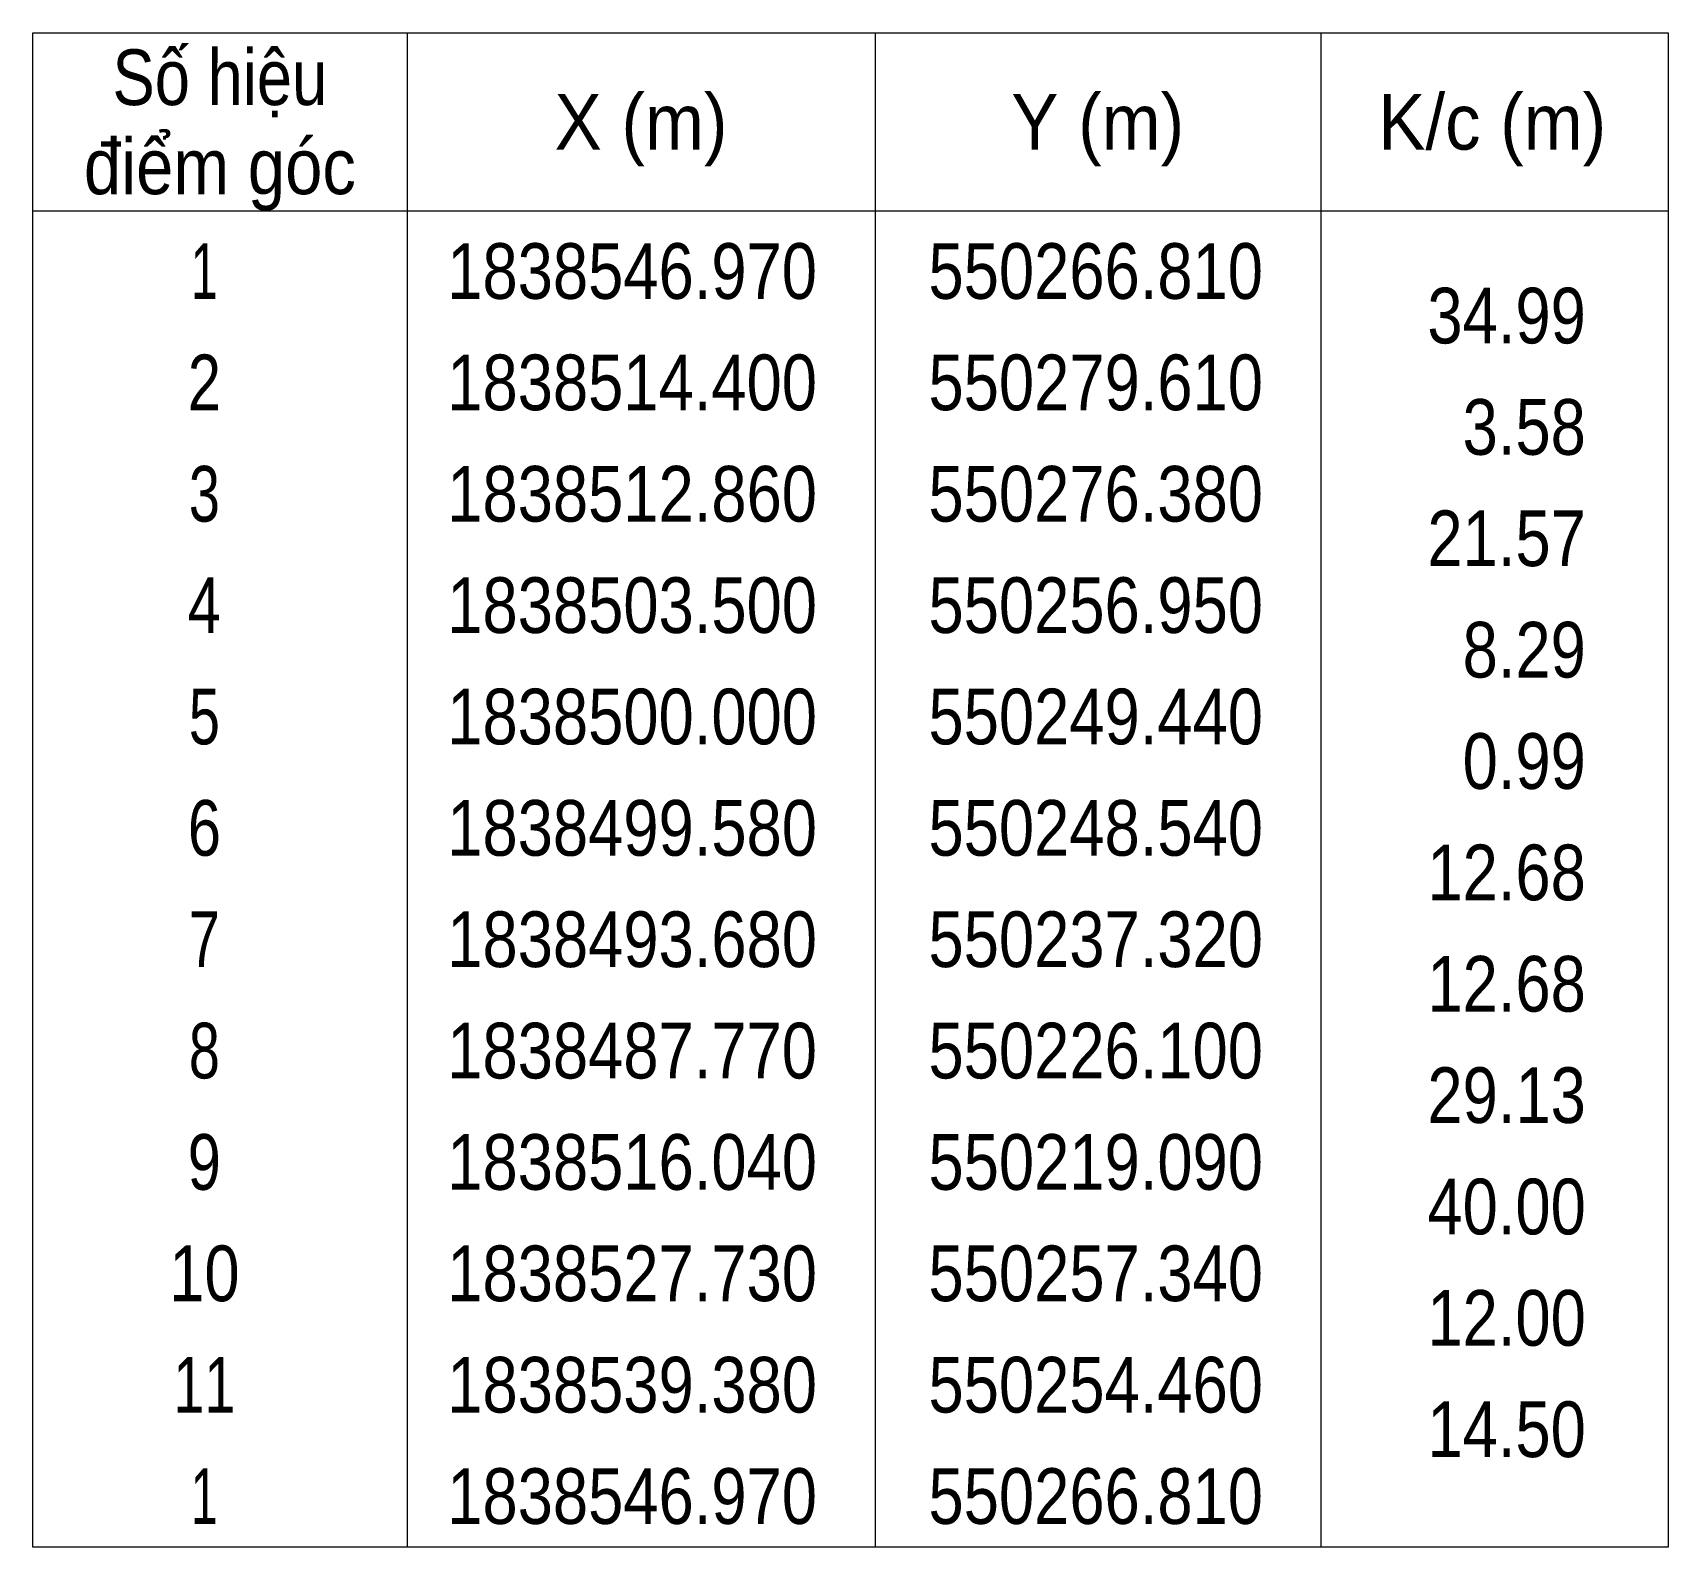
# Model space of a CAD drawing. Header units: metres. Extents: x 549703 to 552124, y 1838306 to 1838612.
# Drawn here: x 551037.2 to 551110.6, y 1838320.3 to 1838388.3 of the extents above; entities that cross this region are included whole.
import ezdxf
from ezdxf.enums import TextEntityAlignment as Align

# ---------------------------------------------------------------- set-up
doc = ezdxf.new("R2010")
doc.units = ezdxf.units.M
doc.layers.add('63', color=7, linetype='Continuous', lineweight=13)

msp = doc.modelspace()

# ---------------------------------------------------------------- texts
at = {"layer": '63'}
for s, width, p in [('Số hiệu', 0.85, (551045.64, 1838385.04)), ('X (m)', 0.95, (551064.54, 1838383.04)), ('Y (m)', 0.95, (551085.035, 1838383.04)), ('K/c (m)', 0.95, (551102.74, 1838383.04)), ('điểm góc', 0.9, (551045.64, 1838381.04)), ('1', 0.65, (551044.94, 1838376.34)), ('1838546.970', 0.85, (551064.14, 1838376.34)), ('550266.810', 0.85, (551084.945, 1838376.34)), ('2', 0.8, (551044.945, 1838371.34)), ('1838514.400', 0.85, (551064.14, 1838371.34)), ('550279.610', 0.85, (551084.945, 1838371.34)), ('3', 0.75, (551044.945, 1838366.34)), ('1838512.860', 0.85, (551064.14, 1838366.34)), ('550276.380', 0.85, (551084.945, 1838366.34)), ('4', 0.8, (551044.94, 1838361.34)), ('1838503.500', 0.85, (551064.14, 1838361.34)), ('550256.950', 0.85, (551084.945, 1838361.34)), ('5', 0.75, (551044.945, 1838356.34)), ('1838500.000', 0.85, (551064.14, 1838356.34)), ('550249.440', 0.85, (551084.945, 1838356.34)), ('6', 0.8, (551044.945, 1838351.34)), ('1838499.580', 0.85, (551064.14, 1838351.34)), ('550248.540', 0.85, (551084.945, 1838351.34)), ('7', 0.75, (551044.945, 1838346.34)), ('1838493.680', 0.85, (551064.14, 1838346.34)), ('550237.320', 0.85, (551084.945, 1838346.34)), ('8', 0.75, (551044.945, 1838341.34)), ('1838487.770', 0.85, (551064.14, 1838341.34)), ('550226.100', 0.85, (551084.945, 1838341.34)), ('9', 0.8, (551044.94, 1838336.34)), ('1838516.040', 0.85, (551064.14, 1838336.34)), ('550219.090', 0.85, (551084.945, 1838336.34)), ('10', 0.85, (551044.945, 1838331.34)), ('1838527.730', 0.85, (551064.14, 1838331.34)), ('550257.340', 0.85, (551084.945, 1838331.34)), ('11', 0.75, (551044.945, 1838326.34)), ('1838539.380', 0.85, (551064.14, 1838326.34)), ('550254.460', 0.85, (551084.945, 1838326.34)), ('1', 0.65, (551044.94, 1838321.34)), ('1838546.970', 0.85, (551064.14, 1838321.34)), ('550266.810', 0.85, (551084.945, 1838321.34))]:
    msp.add_text(s, height=2.5, dxfattribs=dict(at, width=width)).set_placement(p, align=Align.CENTER)
at = {"layer": '63', "width": 0.85}
for s, p in [('34.99', (551106.94, 1838374.34)), ('3.58', (551106.94, 1838369.34)), ('21.57', (551106.94, 1838364.34)), ('8.29', (551106.94, 1838359.34)), ('0.99', (551106.94, 1838354.34)), ('12.68', (551106.94, 1838349.34)), ('12.68', (551106.94, 1838344.34)), ('29.13', (551106.94, 1838339.34)), ('40.00', (551106.94, 1838334.34)), ('12.00', (551106.94, 1838329.34)), ('14.50', (551106.94, 1838324.34))]:
    msp.add_text(s, height=2.5, dxfattribs=at).set_placement(p, align=Align.RIGHT)

# ---------------------------------------------------------------- linework, layer by layer
at = {"layer": '63'}
for p, q in [((551054.04, 1838388.29), (551054.04, 1838320.29)), ((551075.04, 1838388.29), (551075.04, 1838320.29)), ((551095.04, 1838388.29), (551095.04, 1838320.29)), ((551037.24, 1838380.29), (551110.64, 1838380.29))]:
    msp.add_line(p, q, dxfattribs=at)
msp.add_lwpolyline([(551037.24, 1838388.29), (551110.64, 1838388.29), (551110.64, 1838320.29), (551037.24, 1838320.29)], close=True, dxfattribs=at)

msp.set_redraw_order([(e.dxf.handle, doc.entitydb.next_handle()) for e in msp.query("TEXT MTEXT ATTDEF DIMENSION ARC_DIMENSION")])  # texts and dimensions are drawn at this point

doc.saveas('drawing.dxf')
